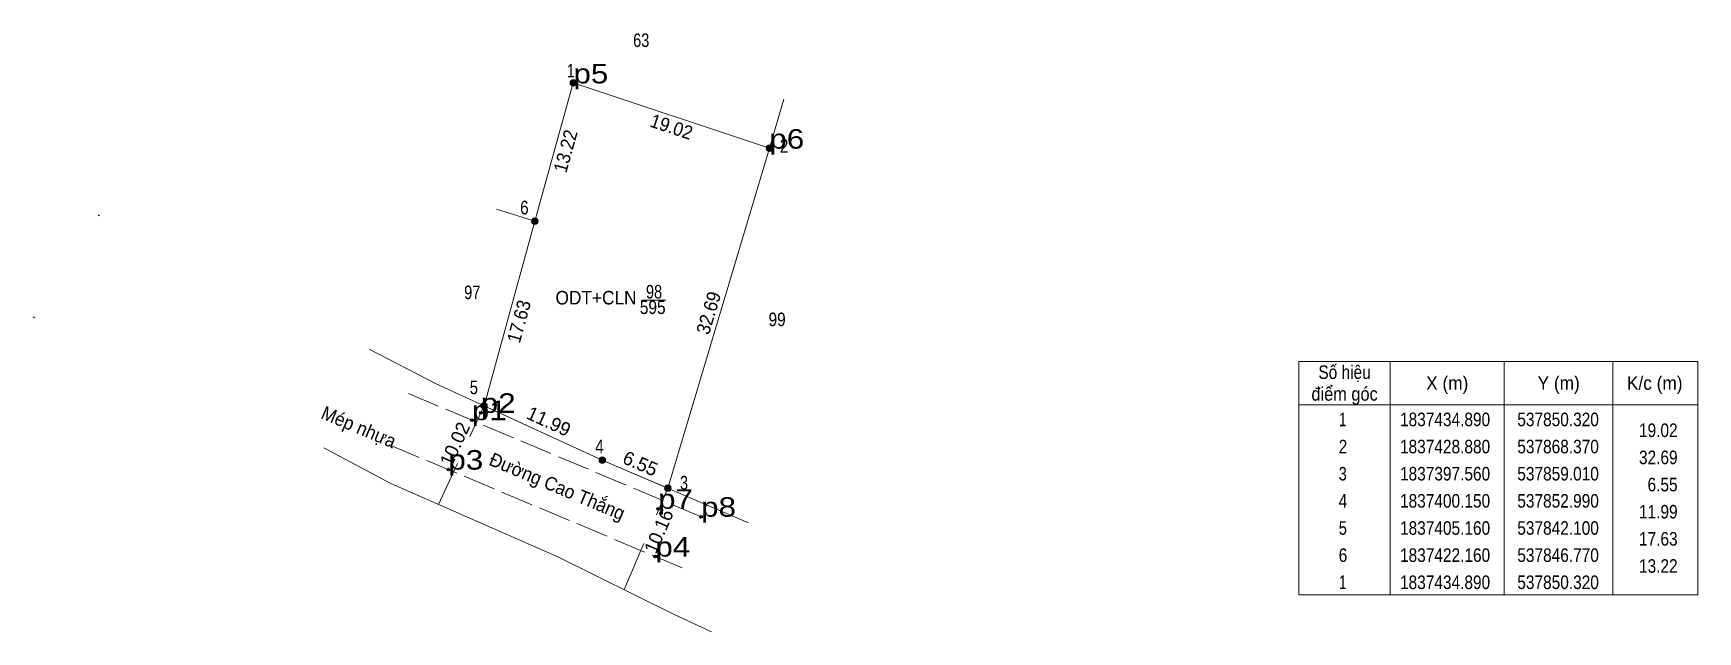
# Model space of a CAD drawing. Header units: metres. Extents: x 537540 to 537954, y 1837054 to 1837439.
# Drawn here: x 537800.6 to 537953.8, y 1837384.3 to 1837439.5 of the extents above; entities that cross this region are included whole.
import ezdxf
from ezdxf.enums import TextEntityAlignment as Align

# ---------------------------------------------------------------- set-up
doc = ezdxf.new("R2010")
doc.units = ezdxf.units.M
doc.header["$LTSCALE"] = 0.5
doc.header["$PDMODE"] = 32
doc.header["$PDSIZE"] = 0.25
doc.linetypes.add('LONG_DASHED', pattern=[7.5, 6, -1.5])
for name, color, linetype, lineweight in [('1', 7, 'Continuous', 13), ('10', 7, 'Continuous', 13), ('30', 7, 'Continuous', 13), ('63', 7, 'Continuous', 13)]:
    doc.layers.add(name, color=color, linetype=linetype, lineweight=lineweight)
doc.layers.add('12', color=7, linetype='Continuous')
doc.layers.add('7', color=7, linetype='Continuous')

msp = doc.modelspace()

# ---------------------------------------------------------------- texts
at = {"layer": '1'}
for s, width, p in [('63', 0.8, (537856.57, 1837438.19)), ('97', 0.8, (537841.02, 1837414.97)), ('ODT+CLN', 0.95, (537852.41, 1837414.48)), ('98', 0.8, (537857.75, 1837415.03)), ('595', 0.85, (537857.625, 1837413.6)), ('99', 0.85, (537869.075, 1837412.48))]:
    msp.add_text(s, height=1.25, dxfattribs=dict(at, width=width)).set_placement(p, align=Align.CENTER)
at = {"layer": '12', "width": 1.2}
for s, p in [('p5', (537850.33, 1837434.84)), ('p6', (537868.36, 1837428.83)), ('p1', (537840.98, 1837403.82)), ('p2', (537841.8, 1837404.5)), ('p3', (537838.82, 1837399.27)), ('p7', (537858.12, 1837395.66)), ('p8', (537862.08, 1837394.93)), ('p4', (537857.87, 1837391.26))]:
    msp.add_text(s, height=1.8, dxfattribs=at).set_placement(p)
at = {"layer": '63'}
for s, width, p in [(' 1', 0.75, (537850.44, 1837435.39)), (' 2', 0.85, (537870.11, 1837428.45)), (' 6', 0.85, (537846.21, 1837422.78)), (' 5', 0.8, (537841.54, 1837406.22)), ('19.02', 0.85, (537951.95, 1837402.27)), (' 4', 0.85, (537853.12, 1837400.77)), ('32.69', 0.85, (537951.95, 1837399.77)), (' 3', 0.8, (537860.88, 1837397.44)), ('6.55', 0.85, (537951.95, 1837397.27)), ('11.99', 0.85, (537951.95, 1837394.77)), ('17.63', 0.85, (537951.95, 1837392.27)), ('13.22', 0.85, (537951.95, 1837389.77))]:
    msp.add_text(s, height=1.25, dxfattribs=dict(at, width=width)).set_placement(p, align=Align.RIGHT)
at = {"layer": '63', "width": 0.95}
for s, rotation, p in [('19.02', 341.584, (537859.1626, 1837430.2532)), ('13.22', 74.418, (537850.2032, 1837428.4421)), ('32.69', 73.361, (537863.3696, 1837413.526)), ('17.63', 74.639, (537845.9163, 1837412.7594)), ('Mép nhựa', 337.201, (537830.3378, 1837402.6206)), ('Đường Cao Thắng', 337.201, (537848.5978, 1837397.1581))]:
    msp.add_text(s, height=1.25, rotation=rotation, dxfattribs=at).set_placement(p, align=Align.CENTER)
at = {"layer": '63'}
for s, width, p in [('Số hiệu', 0.85, (537921.3, 1837407.62)), ('X (m)', 0.95, (537930.75, 1837406.62)), ('Y (m)', 0.95, (537941.005, 1837406.62)), ('K/c (m)', 0.95, (537949.845, 1837406.62)), ('điểm góc', 0.9, (537921.3, 1837405.62)), (' 1', 0.75, (537920.95, 1837403.27)), ('1837434.890', 0.85, (537930.55, 1837403.27)), ('537850.320', 0.85, (537940.95, 1837403.27)), (' 2', 0.85, (537920.955, 1837400.77)), ('1837428.880', 0.85, (537930.55, 1837400.77)), ('537868.370', 0.85, (537940.95, 1837400.77)), (' 3', 0.8, (537920.945, 1837398.27)), ('1837397.560', 0.85, (537930.55, 1837398.27)), ('537859.010', 0.85, (537940.95, 1837398.27)), (' 4', 0.85, (537920.95, 1837395.77)), ('1837400.150', 0.85, (537930.55, 1837395.77)), ('537852.990', 0.85, (537940.95, 1837395.77)), (' 5', 0.8, (537920.955, 1837393.27)), ('1837405.160', 0.85, (537930.55, 1837393.27)), ('537842.100', 0.85, (537940.95, 1837393.27)), (' 6', 0.85, (537920.955, 1837390.77)), ('1837422.160', 0.85, (537930.55, 1837390.77)), ('537846.770', 0.85, (537940.95, 1837390.77)), (' 1', 0.75, (537920.95, 1837388.27)), ('1837434.890', 0.85, (537930.55, 1837388.27)), ('537850.320', 0.85, (537940.95, 1837388.27))]:
    msp.add_text(s, height=1.25, dxfattribs=dict(at, width=width)).set_placement(p, align=Align.CENTER)
for s, rotation, p in [('11.99', 335.295, (537847.8038, 1837403.1442)), ('10.02', 65.277, (537839.9888, 1837401.3687)), ('6.55', 336.721, (537856.243, 1837399.2591)), ('10.16', 66.764, (537858.7594, 1837393.3484))]:
    msp.add_text(s, height=1.25, rotation=rotation, dxfattribs=at).set_placement(p, align=Align.CENTER)

# ---------------------------------------------------------------- hatches: boundary and pattern name
at = {"layer": '63'}
for points in [[(537850.62, 1837434.89, 1), (537850.02, 1837434.89, 1)], [(537868.67, 1837428.88, 1), (537868.07, 1837428.88, 1)], [(537847.07, 1837422.16, 1), (537846.47, 1837422.16, 1)], [(537842.4, 1837405.16, 1), (537841.8, 1837405.16, 1)], [(537853.29, 1837400.15, 1), (537852.69, 1837400.15, 1)], [(537859.31, 1837397.56, 1), (537858.71, 1837397.56, 1)]]:
    msp.add_hatch(color=256, dxfattribs=at).paths.add_polyline_path(points)

# ---------------------------------------------------------------- linework, layer by layer
at = {"layer": '1'}
msp.add_lwpolyline([(537850.32, 1837434.89), (537868.37, 1837428.88), (537859.01, 1837397.56), (537852.99, 1837400.15), (537842.1, 1837405.16), (537846.77, 1837422.16)], close=True, dxfattribs=at)
at = {"layer": '10'}
for p, q in [((537868.37, 1837428.88), (537869.7, 1837433.39)), ((537859.01, 1837397.56), (537868.37, 1837428.88))]:
    msp.add_line(p, q, dxfattribs=at)
at = {"layer": '10', "linetype": 'LONG_DASHED'}
for p, q in [((537862.08, 1837394.93), (537835.14, 1837406.28)), ((537833.37, 1837401.56), (537860.99, 1837389.95))]:
    msp.add_line(p, q, dxfattribs=at)
at = {"layer": '10'}
for points in [[(537868.37, 1837428.88), (537850.32, 1837434.89), (537846.77, 1837422.16)], [(537843.25, 1837423.26), (537846.77, 1837422.16), (537842.1, 1837405.16)]]:
    msp.add_lwpolyline(points, dxfattribs=at)
at = {"layer": '30'}
for p, q in [((537806.58, 1837422.74), (537806.72, 1837422.65)), ((537800.62, 1837413.33), (537800.77, 1837413.24))]:
    msp.add_line(p, q, dxfattribs=at)
for points in [[(537831.52, 1837410.36), (537837.71, 1837407.18), (537852.99, 1837400.15), (537866.44, 1837394.37)], [(537827.37, 1837401.27), (537833.53, 1837397.99), (537848.88, 1837391.24), (537859.55, 1837385.97), (537863.03, 1837384.34)]]:
    msp.add_lwpolyline(points, dxfattribs=at)
at = {"layer": '63'}
for p, q in [((537856.64, 1837414.87), (537858.83, 1837414.87)), ((537925.5, 1837409.24), (537925.5, 1837387.74)), ((537936, 1837409.24), (537936, 1837387.74)), ((537946, 1837409.24), (537946, 1837387.74)), ((537840.79, 1837402.31), (537842.1, 1837405.16)), ((537917.1, 1837405.24), (537953.8, 1837405.24)), ((537837.91, 1837396.06), (537839.65, 1837399.84)), ((537857.96, 1837395.11), (537859.01, 1837397.56)), ((537855, 1837388.22), (537856.82, 1837392.47))]:
    msp.add_line(p, q, dxfattribs=at)
msp.add_lwpolyline([(537917.1, 1837409.24), (537953.8, 1837409.24), (537953.8, 1837387.74), (537917.1, 1837387.74)], close=True, dxfattribs=at)
for centre in [(537850.32, 1837434.89), (537868.37, 1837428.88), (537846.77, 1837422.16), (537842.1, 1837405.16), (537852.99, 1837400.15), (537859.01, 1837397.56)]:
    msp.add_circle(centre, 0.3, dxfattribs=at)
at = {"layer": '7'}
for p in [(537850.33, 1837434.84), (537868.36, 1837428.83), (537840.98, 1837403.82), (537841.8, 1837404.5), (537838.82, 1837399.27), (537858.12, 1837395.66), (537862.08, 1837394.93), (537857.87, 1837391.26)]:
    msp.add_point(p, dxfattribs=at)

msp.set_redraw_order([(e.dxf.handle, doc.entitydb.next_handle()) for e in msp.query("TEXT MTEXT ATTDEF DIMENSION ARC_DIMENSION")])  # texts and dimensions are drawn at this point

doc.saveas('drawing.dxf')
